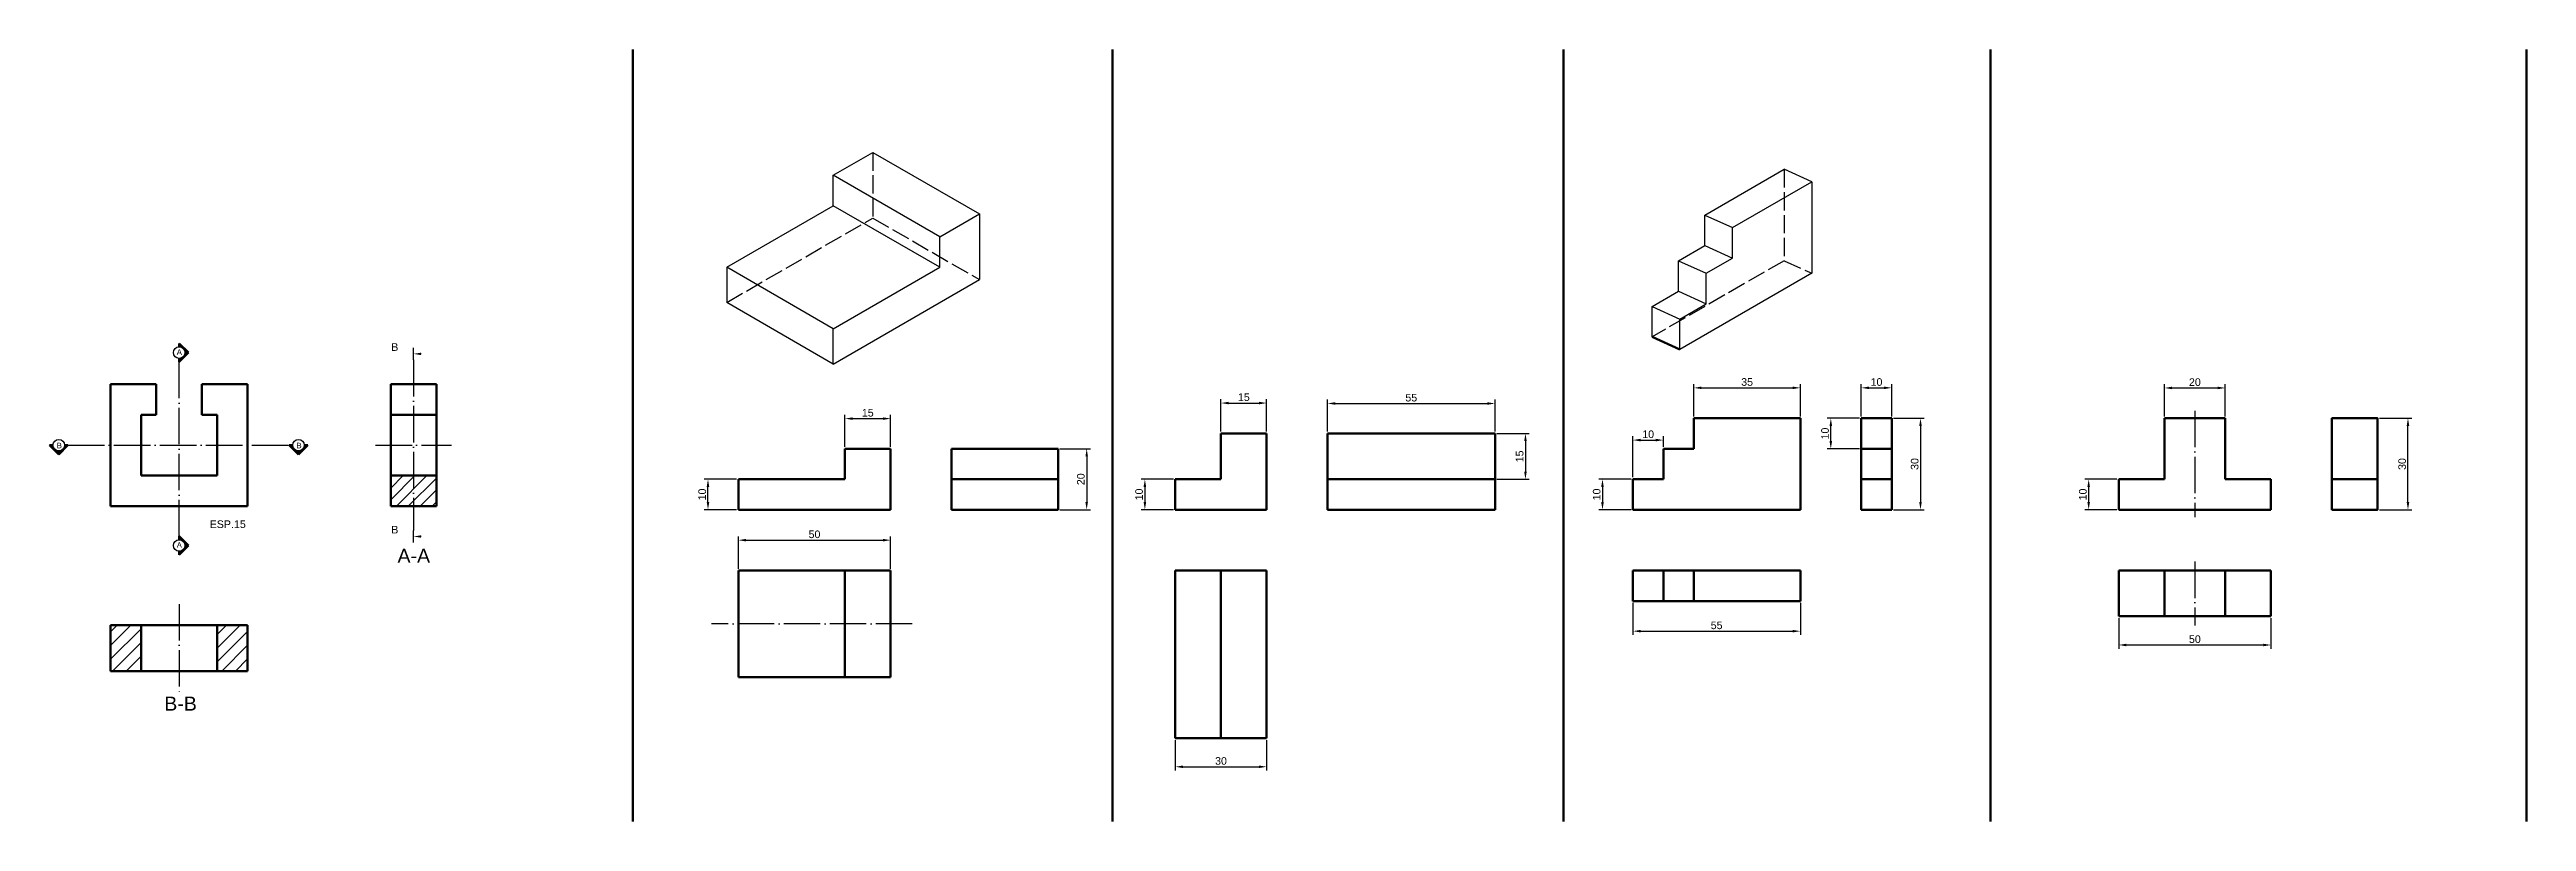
# Model space of a CAD drawing. Header units: millimetres. Extents: x 1201 to 5181, y 1355 to 2078.
# Drawn here: x 1201 to 2014, y 1618 to 1871 of the extents above; entities that cross this region are included whole.
import ezdxf
from ezdxf import colors
from ezdxf.entities.mleader import LeaderData, LeaderLine
from ezdxf.math import Vec2, Vec3

# ---------------------------------------------------------------- set-up
doc = ezdxf.new("R2010")
doc.units = ezdxf.units.MM
doc.header["$LTSCALE"] = 0.5
doc.linetypes.add('ACAD_ISO02W100', pattern=[15, 12, -3])
doc.linetypes.add('ACAD_ISO04W100', pattern=[30, 24, -3, 0, -3])
doc.layers.get('0').update_dxf_attribs({"plot": 0})
doc.layers.add('2D', color=7, linetype='Continuous')
doc.layers.add('Corte', color=201, linetype='Continuous', plot=False)
doc.layers.add('Hachura', color=110, linetype='Continuous', plot=False)
for name, color, linetype, lineweight in [('Cota', 140, 'Continuous', 25), ('Linha de Centro', 10, 'ACAD_ISO04W100', 25), ('Não Visível', 50, 'ACAD_ISO02W100', 25), ('Visível', 7, 'Continuous', 50)]:
    doc.layers.add(name, color=color, linetype=linetype, lineweight=lineweight)
doc.styles.get("Standard").update_dxf_attribs({"font": 'arial.ttf'})
doc.dimstyles.new('ISO-25', dxfattribs={"dimtxt": 2.5, "dimasz": 2.5, "dimexe": 1.25, "dimexo": 0.625, "dimtad": 1, "dimtxsty": 'Standard', "dimcen": 2.5, "dimadec": 0, "dimazin": 0, "dimtfac": 1, "dimtmove": 0, "dimatfit": 3, "dimfxl": 1, "dimarcsym": 0})

msp = doc.modelspace()

# ---------------------------------------------------------------- texts
at = {"attachment_point": 1}
for s, width, gutter_width, insert, char_height in [('A', 2.83589, 9.084, (1242.688, 1772.572), 1.817), ('B', 2.83589, 9.084, (1203.286, 1741.9), 1.817), ('B', 2.83589, 9.084, (1282.014, 1741.9), 1.817), ('A', 2.83589, 9.084, (1242.688, 1709.265), 1.817), ('A-A', 7.17019, 22.968, (1315.204, 1707.114), 4.5935), ('B-B', 7.17019, 22.968, (1238.596, 1658.573), 4.5935)]:
    msp.add_mtext_dynamic_manual_height_columns(s, width=width, gutter_width=gutter_width, heights=[0], dxfattribs=dict(at, insert=insert, char_height=char_height))
at = {"layer": 'Defpoints', "insert": (1253.525, 1716.42), "char_height": 2.5, "attachment_point": 1}
msp.add_mtext_dynamic_manual_height_columns('ESP.15', width=15.67801, gutter_width=12.5, heights=[0], dxfattribs=at)

# ---------------------------------------------------------------- blocks, each defined once
blk = doc.blocks.new('*D1')
at = {"layer": 'Cota', "color": 0, "lineweight": -2, "transparency": 16777216}
for p, q in [((1880.55, 1684.31), (1880.55, 1674.28)), ((1930.55, 1684.31), (1930.55, 1674.28)), ((1883.05, 1675.53), (1928.05, 1675.53))]:
    blk.add_line(p, q, dxfattribs=at)
at = {"layer": 'Cota', "color": 0, "transparency": 16777216}
for points in [[(1883.05, 1675.94), (1883.05, 1675.11), (1880.55, 1675.53)], [(1928.05, 1675.94), (1928.05, 1675.11), (1930.55, 1675.53)]]:
    blk.add_solid(points, dxfattribs=at)
at = {"layer": 'Defpoints', "color": 0, "transparency": 16777216}
for p in [(1880.55, 1684.93), (1930.55, 1684.93), (1930.55, 1675.53)]:
    blk.add_point(p, dxfattribs=at)
at = {"layer": 'Cota', "color": 0, "transparency": 16777216, "insert": (1905.55, 1677.43), "char_height": 2.5, "attachment_point": 5}
blk.add_mtext('50', dxfattribs=at)
blk = doc.blocks.new('*D2')
at = {"layer": 'Cota', "color": 0, "lineweight": -2, "transparency": 16777216}
for p, q in [((1966.18, 1749.93), (1976.8, 1749.93)), ((1975.55, 1722.43), (1975.55, 1747.43)), ((1966.18, 1719.93), (1976.8, 1719.93))]:
    blk.add_line(p, q, dxfattribs=at)
at = {"layer": 'Cota', "color": 0, "transparency": 16777216}
for points in [[(1975.13, 1747.43), (1975.97, 1747.43), (1975.55, 1749.93)], [(1975.13, 1722.43), (1975.97, 1722.43), (1975.55, 1719.93)]]:
    blk.add_solid(points, dxfattribs=at)
at = {"layer": 'Defpoints', "color": 0, "transparency": 16777216}
for p in [(1965.55, 1749.93), (1975.55, 1749.93), (1965.55, 1719.93)]:
    blk.add_point(p, dxfattribs=at)
at = {"layer": 'Cota', "color": 0, "transparency": 16777216, "insert": (1973.65, 1734.93), "char_height": 2.5, "attachment_point": 5, "rotation": 90}
blk.add_mtext('30', dxfattribs=at)
blk = doc.blocks.new('*D3')
at = {"layer": 'Cota', "color": 0, "lineweight": -2, "transparency": 16777216}
for p, q in [((1879.93, 1729.93), (1869.42, 1729.93)), ((1870.67, 1727.43), (1870.67, 1722.43)), ((1879.93, 1719.93), (1869.42, 1719.93))]:
    blk.add_line(p, q, dxfattribs=at)
at = {"layer": 'Cota', "color": 0, "transparency": 16777216}
for points in [[(1870.25, 1727.43), (1871.08, 1727.43), (1870.67, 1729.93)], [(1870.25, 1722.43), (1871.08, 1722.43), (1870.67, 1719.93)]]:
    blk.add_solid(points, dxfattribs=at)
at = {"layer": 'Defpoints', "color": 0, "transparency": 16777216}
for p in [(1880.55, 1729.93), (1870.67, 1719.93), (1880.55, 1719.93)]:
    blk.add_point(p, dxfattribs=at)
at = {"layer": 'Cota', "color": 0, "transparency": 16777216, "insert": (1868.77, 1724.93), "char_height": 2.5, "attachment_point": 5, "rotation": 90}
blk.add_mtext('10', dxfattribs=at)
blk = doc.blocks.new('*D4')
at = {"layer": 'Cota', "color": 0, "lineweight": -2, "transparency": 16777216}
for p, q in [((1895.55, 1750.56), (1895.55, 1761.14)), ((1898.05, 1759.89), (1913.05, 1759.89)), ((1915.55, 1750.56), (1915.55, 1761.14))]:
    blk.add_line(p, q, dxfattribs=at)
at = {"layer": 'Cota', "color": 0, "transparency": 16777216}
for points in [[(1898.05, 1760.31), (1898.05, 1759.48), (1895.55, 1759.89)], [(1913.05, 1760.31), (1913.05, 1759.48), (1915.55, 1759.89)]]:
    blk.add_solid(points, dxfattribs=at)
at = {"layer": 'Defpoints', "color": 0, "transparency": 16777216}
for p in [(1915.55, 1759.89), (1895.55, 1749.93), (1915.55, 1749.93)]:
    blk.add_point(p, dxfattribs=at)
at = {"layer": 'Cota', "color": 0, "transparency": 16777216, "insert": (1905.55, 1761.8), "char_height": 2.5, "attachment_point": 5}
blk.add_mtext('20', dxfattribs=at)
blk = doc.blocks.new('*D14')
at = {"layer": 'Cota', "color": 0, "lineweight": -2, "transparency": 16777216}
for p, q in [((1427.16, 1700.56), (1427.16, 1711.18)), ((1429.66, 1709.93), (1474.66, 1709.93)), ((1477.16, 1700.56), (1477.16, 1711.18))]:
    blk.add_line(p, q, dxfattribs=at)
at = {"layer": 'Cota', "color": 0, "transparency": 16777216}
for points in [[(1429.66, 1710.35), (1429.66, 1709.52), (1427.16, 1709.93)], [(1474.66, 1710.35), (1474.66, 1709.52), (1477.16, 1709.93)]]:
    blk.add_solid(points, dxfattribs=at)
at = {"layer": 'Defpoints', "color": 0, "transparency": 16777216}
for p in [(1477.16, 1709.93), (1427.16, 1699.93), (1477.16, 1699.93)]:
    blk.add_point(p, dxfattribs=at)
at = {"layer": 'Cota', "color": 0, "transparency": 16777216, "insert": (1452.16, 1711.84), "char_height": 2.5, "attachment_point": 5}
blk.add_mtext('50', dxfattribs=at)
blk = doc.blocks.new('*D15')
at = {"layer": 'Cota', "color": 0, "lineweight": -2, "transparency": 16777216}
for p, q in [((1462.16, 1740.56), (1462.16, 1751.08)), ((1464.66, 1749.83), (1474.66, 1749.83)), ((1477.16, 1740.56), (1477.16, 1751.08))]:
    blk.add_line(p, q, dxfattribs=at)
at = {"layer": 'Cota', "color": 0, "transparency": 16777216}
for points in [[(1464.66, 1750.24), (1464.66, 1749.41), (1462.16, 1749.83)], [(1474.66, 1750.24), (1474.66, 1749.41), (1477.16, 1749.83)]]:
    blk.add_solid(points, dxfattribs=at)
at = {"layer": 'Defpoints', "color": 0, "transparency": 16777216}
for p in [(1477.16, 1749.83), (1462.16, 1739.93), (1477.16, 1739.93)]:
    blk.add_point(p, dxfattribs=at)
at = {"layer": 'Cota', "color": 0, "transparency": 16777216, "insert": (1469.66, 1751.73), "char_height": 2.5, "attachment_point": 5}
blk.add_mtext('15', dxfattribs=at)
blk = doc.blocks.new('*D16')
at = {"layer": 'Cota', "color": 0, "lineweight": -2, "transparency": 16777216}
for p, q in [((1532.78, 1739.93), (1542.81, 1739.93)), ((1541.56, 1737.43), (1541.56, 1722.43)), ((1532.78, 1719.93), (1542.81, 1719.93))]:
    blk.add_line(p, q, dxfattribs=at)
at = {"layer": 'Cota', "color": 0, "transparency": 16777216}
for points in [[(1541.15, 1737.43), (1541.98, 1737.43), (1541.56, 1739.93)], [(1541.15, 1722.43), (1541.98, 1722.43), (1541.56, 1719.93)]]:
    blk.add_solid(points, dxfattribs=at)
at = {"layer": 'Defpoints', "color": 0, "transparency": 16777216}
for p in [(1532.16, 1739.93), (1532.16, 1719.93), (1541.56, 1719.93)]:
    blk.add_point(p, dxfattribs=at)
at = {"layer": 'Cota', "color": 0, "transparency": 16777216, "insert": (1539.66, 1729.93), "char_height": 2.5, "attachment_point": 5, "rotation": 90}
blk.add_mtext('20', dxfattribs=at)
blk = doc.blocks.new('*D17')
at = {"layer": 'Cota', "color": 0, "lineweight": -2, "transparency": 16777216}
for p, q in [((1426.53, 1729.93), (1415.93, 1729.93)), ((1417.18, 1722.43), (1417.18, 1727.43)), ((1426.53, 1719.93), (1415.93, 1719.93))]:
    blk.add_line(p, q, dxfattribs=at)
at = {"layer": 'Cota', "color": 0, "transparency": 16777216}
for points in [[(1416.76, 1727.43), (1417.6, 1727.43), (1417.18, 1729.93)], [(1416.76, 1722.43), (1417.6, 1722.43), (1417.18, 1719.93)]]:
    blk.add_solid(points, dxfattribs=at)
at = {"layer": 'Defpoints', "color": 0, "transparency": 16777216}
for p in [(1417.18, 1729.93), (1427.16, 1729.93), (1427.16, 1719.93)]:
    blk.add_point(p, dxfattribs=at)
at = {"layer": 'Cota', "color": 0, "transparency": 16777216, "insert": (1415.28, 1724.93), "char_height": 2.5, "attachment_point": 5, "rotation": 90}
blk.add_mtext('10', dxfattribs=at)
blk = doc.blocks.new('*D18')
at = {"layer": 'Cota', "color": 0, "lineweight": -2, "transparency": 16777216}
for p, q in [((1570.68, 1644.31), (1570.68, 1634.31)), ((1600.68, 1644.31), (1600.68, 1634.31)), ((1573.18, 1635.56), (1598.18, 1635.56))]:
    blk.add_line(p, q, dxfattribs=at)
at = {"layer": 'Cota', "color": 0, "transparency": 16777216}
for points in [[(1573.18, 1635.97), (1573.18, 1635.14), (1570.68, 1635.56)], [(1598.18, 1635.97), (1598.18, 1635.14), (1600.68, 1635.56)]]:
    blk.add_solid(points, dxfattribs=at)
at = {"layer": 'Defpoints', "color": 0, "transparency": 16777216}
for p in [(1570.68, 1644.93), (1600.68, 1644.93), (1600.68, 1635.56)]:
    blk.add_point(p, dxfattribs=at)
at = {"layer": 'Cota', "color": 0, "transparency": 16777216, "insert": (1585.68, 1637.46), "char_height": 2.5, "attachment_point": 5}
blk.add_mtext('30', dxfattribs=at)
blk = doc.blocks.new('*D19')
at = {"layer": 'Cota', "color": 0, "lineweight": -2, "transparency": 16777216}
for p, q in [((1585.68, 1745.56), (1585.68, 1756.18)), ((1588.18, 1754.93), (1598.18, 1754.93)), ((1600.68, 1745.56), (1600.68, 1756.18))]:
    blk.add_line(p, q, dxfattribs=at)
at = {"layer": 'Cota', "color": 0, "transparency": 16777216}
for points in [[(1588.18, 1755.35), (1588.18, 1754.52), (1585.68, 1754.93)], [(1598.18, 1755.35), (1598.18, 1754.52), (1600.68, 1754.93)]]:
    blk.add_solid(points, dxfattribs=at)
at = {"layer": 'Defpoints', "color": 0, "transparency": 16777216}
for p in [(1600.68, 1754.93), (1585.68, 1744.93), (1600.68, 1744.93)]:
    blk.add_point(p, dxfattribs=at)
at = {"layer": 'Cota', "color": 0, "transparency": 16777216, "insert": (1593.18, 1756.84), "char_height": 2.5, "attachment_point": 5}
blk.add_mtext('15', dxfattribs=at)
blk = doc.blocks.new('*D20')
at = {"layer": 'Cota', "color": 0, "lineweight": -2, "transparency": 16777216}
for p, q in [((1570.05, 1729.93), (1559.43, 1729.93)), ((1560.68, 1727.43), (1560.68, 1722.43)), ((1570.05, 1719.93), (1559.43, 1719.93))]:
    blk.add_line(p, q, dxfattribs=at)
at = {"layer": 'Cota', "color": 0, "transparency": 16777216}
for points in [[(1560.26, 1727.43), (1561.1, 1727.43), (1560.68, 1729.93)], [(1560.26, 1722.43), (1561.1, 1722.43), (1560.68, 1719.93)]]:
    blk.add_solid(points, dxfattribs=at)
at = {"layer": 'Defpoints', "color": 0, "transparency": 16777216}
for p in [(1570.68, 1729.93), (1560.68, 1719.93), (1570.68, 1719.93)]:
    blk.add_point(p, dxfattribs=at)
at = {"layer": 'Cota', "color": 0, "transparency": 16777216, "insert": (1558.78, 1724.93), "char_height": 2.5, "attachment_point": 5, "rotation": 90}
blk.add_mtext('10', dxfattribs=at)
blk = doc.blocks.new('*D21')
at = {"layer": 'Cota', "color": 0, "lineweight": -2, "transparency": 16777216}
for p, q in [((1620.68, 1745.56), (1620.68, 1756.05)), ((1623.18, 1754.8), (1673.18, 1754.8)), ((1675.68, 1745.56), (1675.68, 1756.05))]:
    blk.add_line(p, q, dxfattribs=at)
at = {"layer": 'Cota', "color": 0, "transparency": 16777216}
for points in [[(1623.18, 1755.21), (1623.18, 1754.38), (1620.68, 1754.8)], [(1673.18, 1755.21), (1673.18, 1754.38), (1675.68, 1754.8)]]:
    blk.add_solid(points, dxfattribs=at)
at = {"layer": 'Defpoints', "color": 0, "transparency": 16777216}
for p in [(1675.68, 1754.8), (1620.68, 1744.93), (1675.68, 1744.93)]:
    blk.add_point(p, dxfattribs=at)
at = {"layer": 'Cota', "color": 0, "transparency": 16777216, "insert": (1648.18, 1756.69), "char_height": 2.5, "attachment_point": 5}
blk.add_mtext('55', dxfattribs=at)
blk = doc.blocks.new('*D22')
at = {"layer": 'Cota', "color": 0, "lineweight": -2, "transparency": 16777216}
for p, q in [((1720.98, 1689.31), (1720.98, 1678.81)), ((1775.98, 1689.31), (1775.98, 1678.81)), ((1723.48, 1680.06), (1773.48, 1680.06))]:
    blk.add_line(p, q, dxfattribs=at)
at = {"layer": 'Cota', "color": 0, "transparency": 16777216}
for points in [[(1723.48, 1680.48), (1723.48, 1679.65), (1720.98, 1680.06)], [(1773.48, 1680.48), (1773.48, 1679.65), (1775.98, 1680.06)]]:
    blk.add_solid(points, dxfattribs=at)
at = {"layer": 'Defpoints', "color": 0, "transparency": 16777216}
for p in [(1720.98, 1689.93), (1775.98, 1689.93), (1775.98, 1680.06)]:
    blk.add_point(p, dxfattribs=at)
at = {"layer": 'Cota', "color": 0, "transparency": 16777216, "insert": (1748.48, 1681.96), "char_height": 2.5, "attachment_point": 5}
blk.add_mtext('55', dxfattribs=at)
blk = doc.blocks.new('*D23')
at = {"layer": 'Cota', "color": 0, "lineweight": -2, "transparency": 16777216}
for p, q in [((1720.36, 1729.93), (1709.73, 1729.93)), ((1710.98, 1727.43), (1710.98, 1722.43)), ((1720.36, 1719.93), (1709.73, 1719.93))]:
    blk.add_line(p, q, dxfattribs=at)
at = {"layer": 'Cota', "color": 0, "transparency": 16777216}
for points in [[(1710.56, 1727.43), (1711.4, 1727.43), (1710.98, 1729.93)], [(1710.56, 1722.43), (1711.4, 1722.43), (1710.98, 1719.93)]]:
    blk.add_solid(points, dxfattribs=at)
at = {"layer": 'Defpoints', "color": 0, "transparency": 16777216}
for p in [(1720.98, 1729.93), (1710.98, 1719.93), (1720.98, 1719.93)]:
    blk.add_point(p, dxfattribs=at)
at = {"layer": 'Cota', "color": 0, "transparency": 16777216, "insert": (1709.08, 1724.93), "char_height": 2.5, "attachment_point": 5, "rotation": 90}
blk.add_mtext('10', dxfattribs=at)
blk = doc.blocks.new('*D24')
at = {"layer": 'Cota', "color": 0, "lineweight": -2, "transparency": 16777216}
for p, q in [((1795.98, 1750.56), (1795.98, 1761.18)), ((1798.48, 1759.93), (1803.48, 1759.93)), ((1805.98, 1750.56), (1805.98, 1761.18))]:
    blk.add_line(p, q, dxfattribs=at)
at = {"layer": 'Cota', "color": 0, "transparency": 16777216}
for points in [[(1798.48, 1760.35), (1798.48, 1759.52), (1795.98, 1759.93)], [(1803.48, 1760.35), (1803.48, 1759.52), (1805.98, 1759.93)]]:
    blk.add_solid(points, dxfattribs=at)
at = {"layer": 'Defpoints', "color": 0, "transparency": 16777216}
for p in [(1805.98, 1759.93), (1795.98, 1749.93), (1805.98, 1749.93)]:
    blk.add_point(p, dxfattribs=at)
at = {"layer": 'Cota', "color": 0, "transparency": 16777216, "insert": (1800.98, 1761.83), "char_height": 2.5, "attachment_point": 5}
blk.add_mtext('10', dxfattribs=at)
blk = doc.blocks.new('*D26')
at = {"layer": 'Cota', "color": 0, "lineweight": -2, "transparency": 16777216}
for p, q in [((1740.98, 1750.56), (1740.98, 1761.18)), ((1743.48, 1759.93), (1773.48, 1759.93)), ((1775.98, 1750.56), (1775.98, 1761.18))]:
    blk.add_line(p, q, dxfattribs=at)
at = {"layer": 'Cota', "color": 0, "transparency": 16777216}
for points in [[(1743.48, 1760.35), (1743.48, 1759.52), (1740.98, 1759.93)], [(1773.48, 1760.35), (1773.48, 1759.52), (1775.98, 1759.93)]]:
    blk.add_solid(points, dxfattribs=at)
at = {"layer": 'Defpoints', "color": 0, "transparency": 16777216}
for p in [(1775.98, 1759.93), (1740.98, 1749.93), (1775.98, 1749.93)]:
    blk.add_point(p, dxfattribs=at)
at = {"layer": 'Cota', "color": 0, "transparency": 16777216, "insert": (1758.48, 1761.84), "char_height": 2.5, "attachment_point": 5}
blk.add_mtext('35', dxfattribs=at)
blk = doc.blocks.new('*D27')
at = {"layer": 'Cota', "color": 0, "lineweight": -2, "transparency": 16777216}
for p, q in [((1806.61, 1749.93), (1816.69, 1749.93)), ((1815.44, 1747.43), (1815.44, 1722.43)), ((1806.61, 1719.93), (1816.69, 1719.93))]:
    blk.add_line(p, q, dxfattribs=at)
at = {"layer": 'Cota', "color": 0, "transparency": 16777216}
for points in [[(1815.02, 1747.43), (1815.85, 1747.43), (1815.44, 1749.93)], [(1815.02, 1722.43), (1815.85, 1722.43), (1815.44, 1719.93)]]:
    blk.add_solid(points, dxfattribs=at)
at = {"layer": 'Defpoints', "color": 0, "transparency": 16777216}
for p in [(1805.98, 1749.93), (1805.98, 1719.93), (1815.44, 1719.93)]:
    blk.add_point(p, dxfattribs=at)
at = {"layer": 'Cota', "color": 0, "transparency": 16777216, "insert": (1813.53, 1734.93), "char_height": 2.5, "attachment_point": 5, "rotation": 90}
blk.add_mtext('30', dxfattribs=at)
blk = doc.blocks.new('*D28')
at = {"layer": 'Cota', "color": 0, "lineweight": -2, "transparency": 16777216}
for p, q in [((1795.36, 1749.93), (1784.73, 1749.93)), ((1785.98, 1742.43), (1785.98, 1747.43)), ((1795.36, 1739.93), (1784.73, 1739.93))]:
    blk.add_line(p, q, dxfattribs=at)
at = {"layer": 'Cota', "color": 0, "transparency": 16777216}
for points in [[(1785.56, 1747.43), (1786.4, 1747.43), (1785.98, 1749.93)], [(1785.56, 1742.43), (1786.4, 1742.43), (1785.98, 1739.93)]]:
    blk.add_solid(points, dxfattribs=at)
at = {"layer": 'Defpoints', "color": 0, "transparency": 16777216}
for p in [(1785.98, 1749.93), (1795.98, 1749.93), (1795.98, 1739.93)]:
    blk.add_point(p, dxfattribs=at)
at = {"layer": 'Cota', "color": 0, "transparency": 16777216, "insert": (1784.08, 1744.93), "char_height": 2.5, "attachment_point": 5, "rotation": 90}
blk.add_mtext('10', dxfattribs=at)
blk = doc.blocks.new('*D46')
at = {"layer": 'Cota', "color": 0, "lineweight": -2, "transparency": 16777216}
for p, q in [((1720.98, 1730.56), (1720.98, 1744.03)), ((1723.48, 1742.78), (1728.48, 1742.78)), ((1730.98, 1740.56), (1730.98, 1744.03))]:
    blk.add_line(p, q, dxfattribs=at)
at = {"layer": 'Cota', "color": 0, "transparency": 16777216}
for points in [[(1723.48, 1743.2), (1723.48, 1742.36), (1720.98, 1742.78)], [(1728.48, 1743.2), (1728.48, 1742.36), (1730.98, 1742.78)]]:
    blk.add_solid(points, dxfattribs=at)
at = {"layer": 'Defpoints', "color": 0, "transparency": 16777216}
for p in [(1730.98, 1742.78), (1730.98, 1739.93), (1720.98, 1729.93)]:
    blk.add_point(p, dxfattribs=at)
at = {"layer": 'Cota', "color": 0, "transparency": 16777216, "insert": (1725.98, 1744.68), "char_height": 2.5, "attachment_point": 5}
blk.add_mtext('10', dxfattribs=at)
blk = doc.blocks.new('*D47')
at = {"layer": 'Cota', "color": 0, "lineweight": -2, "transparency": 16777216}
for p, q in [((1676.3, 1744.93), (1686.93, 1744.93)), ((1685.68, 1742.43), (1685.68, 1732.43)), ((1676.3, 1729.93), (1686.93, 1729.93))]:
    blk.add_line(p, q, dxfattribs=at)
at = {"layer": 'Cota', "color": 0, "transparency": 16777216}
for points in [[(1685.26, 1742.43), (1686.1, 1742.43), (1685.68, 1744.93)], [(1685.26, 1732.43), (1686.1, 1732.43), (1685.68, 1729.93)]]:
    blk.add_solid(points, dxfattribs=at)
at = {"layer": 'Defpoints', "color": 0, "transparency": 16777216}
for p in [(1675.68, 1744.93), (1675.68, 1729.93), (1685.68, 1729.93)]:
    blk.add_point(p, dxfattribs=at)
at = {"layer": 'Cota', "color": 0, "transparency": 16777216, "insert": (1683.78, 1737.43), "char_height": 2.5, "attachment_point": 5, "rotation": 90}
blk.add_mtext('15', dxfattribs=at)

# ---------------------------------------------------------------- dimensions: what is measured, and where the dimension line sits
at = {"layer": 'Cota'}
for base, p1, p2, picture, middle in [((1600.679, 1754.934), (1585.679, 1744.934), (1600.679, 1744.934), '*D19', (1593.179, 1756.835)), ((1675.679, 1754.797), (1620.679, 1744.934), (1675.679, 1744.934), '*D21', (1648.179, 1756.693)), ((1775.981, 1759.934), (1740.981, 1749.934), (1775.981, 1749.934), '*D26', (1758.481, 1761.836)), ((1805.981, 1759.932), (1795.981, 1749.934), (1805.981, 1749.934), '*D24', (1800.981, 1761.834)), ((1915.551, 1759.894), (1895.551, 1749.934), (1915.551, 1749.934), '*D4', (1905.551, 1761.796)), ((1477.16, 1749.828), (1462.16, 1739.934), (1477.16, 1739.934), '*D15', (1469.66, 1751.729)), ((1730.981, 1742.781), (1720.981, 1729.934), (1730.981, 1739.934), '*D46', (1725.981, 1744.682)), ((1477.16, 1709.934), (1427.16, 1699.934), (1477.16, 1699.934), '*D14', (1452.16, 1711.835)), ((1775.981, 1680.063), (1720.981, 1689.934), (1775.981, 1689.934), '*D22', (1748.481, 1681.959)), ((1930.551, 1675.528), (1880.551, 1684.934), (1930.551, 1684.934), '*D1', (1905.551, 1677.429)), ((1600.679, 1635.557), (1570.679, 1644.934), (1600.679, 1644.934), '*D18', (1585.679, 1637.459))]:
    dim = msp.add_linear_dim(base=base, p1=p1, p2=p2, dimstyle='ISO-25', dxfattribs=at)
    dim.commit()
    dim.dimension.update_dxf_attribs({"geometry": picture, "text_midpoint": middle})
for base, p1, p2, picture, middle in [((1785.981, 1749.934), (1795.981, 1739.934), (1795.981, 1749.934), '*D28', (1784.08, 1744.934)), ((1815.436, 1719.934), (1805.981, 1749.934), (1805.981, 1719.934), '*D27', (1813.534, 1734.934)), ((1975.551, 1749.934), (1965.551, 1719.934), (1965.551, 1749.934), '*D2', (1973.648, 1734.934)), ((1685.679, 1729.934), (1675.679, 1744.934), (1675.679, 1729.934), '*D47', (1683.777, 1737.434)), ((1541.562, 1719.934), (1532.16, 1739.934), (1532.16, 1719.934), '*D16', (1539.661, 1729.934)), ((1417.179, 1729.934), (1427.16, 1719.934), (1427.16, 1729.934), '*D17', (1415.277, 1724.934)), ((1560.68, 1719.934), (1570.679, 1729.934), (1570.679, 1719.934), '*D20', (1558.779, 1724.934)), ((1710.981, 1719.934), (1720.981, 1729.934), (1720.981, 1719.934), '*D23', (1709.08, 1724.934)), ((1870.667, 1719.934), (1880.551, 1729.934), (1880.551, 1719.934), '*D3', (1868.766, 1724.934))]:
    dim = msp.add_linear_dim(base=base, p1=p1, p2=p2, angle=90, dimstyle='ISO-25', dxfattribs=at)
    dim.commit()
    dim.dimension.update_dxf_attribs({"geometry": picture, "text_midpoint": middle})

# ---------------------------------------------------------------- hatches: boundary and pattern name
at = {"layer": 'Hachura'}
h = msp.add_hatch(dxfattribs=at)
h.set_pattern_fill('ANSI31', color=256, scale=0.87)
h.paths.add_polyline_path([(1327.963, 1731.105), (1312.963, 1731.105), (1312.963, 1721.105), (1327.963, 1721.105)])
h = msp.add_hatch(dxfattribs=at)
h.set_pattern_fill('ANSI31', color=256)
h.set_pattern_definition([(45, (0, 27.828), (-2.245064, 2.245064), [])])
h.paths.add_polyline_path([(1230.973, 1681.98), (1220.973, 1681.98), (1220.973, 1666.98), (1230.973, 1666.98)])
h.paths.add_polyline_path([(1255.973, 1666.98), (1265.973, 1666.98), (1265.973, 1681.98), (1255.973, 1681.98)])
at = {"layer": 'Visível', "true_color": 0xed1f24}
h = msp.add_hatch(color=240, dxfattribs=at)
h.dxf.hatch_style = 1
h.paths.add_polyline_path([(1246.502, 1771.492), (1243.473, 1774.521), (1243.473, 1774.143), (1243.473, 1773.764), (1243.473, 1773.385, -0.4142136), (1245.366, 1771.492, -0.4142136), (1243.473, 1769.598), (1243.473, 1769.219), (1243.473, 1768.462)])
h = msp.add_hatch(color=240, dxfattribs=at)
h.dxf.hatch_style = 1
h.paths.add_polyline_path([(1203.938, 1738.076), (1206.967, 1741.105), (1206.589, 1741.105), (1206.21, 1741.105), (1205.831, 1741.105, -1), (1202.044, 1741.105), (1201.665, 1741.105), (1200.908, 1741.105)])
h = msp.add_hatch(color=240, dxfattribs=at)
h.dxf.hatch_style = 1
h.paths.add_polyline_path([(1282.665, 1738.076), (1285.695, 1741.105), (1285.317, 1741.105), (1284.938, 1741.105), (1284.559, 1741.105, -1), (1280.772, 1741.105), (1280.393, 1741.105), (1279.636, 1741.105)])
h = msp.add_hatch(color=240, dxfattribs=at)
h.dxf.hatch_style = 1
h.paths.add_polyline_path([(1246.502, 1708.185), (1243.473, 1711.215), (1243.473, 1710.836), (1243.473, 1710.457), (1243.473, 1710.079, -0.4142136), (1245.366, 1708.185, -0.4142136), (1243.473, 1706.291), (1243.473, 1705.913), (1243.473, 1705.155)])

# ---------------------------------------------------------------- linework, layer by layer
at = {"color": 240, "true_color": 0xed1f24}
for centre in [(1243.473, 1771.492), (1203.938, 1741.105), (1282.665, 1741.105), (1243.473, 1708.185)]:
    msp.add_circle(centre, 1.894, dxfattribs=at)
at = {"layer": '2D'}
for p, q in [((1458.329, 1829.712), (1471.32, 1837.212)), ((1471.32, 1837.212), (1506.32, 1817.005)), ((1744.625, 1816.658), (1770.605, 1831.658)), ((1779.71, 1827.523), (1770.605, 1831.658)), ((1493.329, 1809.505), (1458.329, 1829.712)), ((1458.329, 1819.712), (1458.329, 1829.712)), ((1753.73, 1812.523), (1779.71, 1827.523)), ((1779.71, 1827.523), (1779.71, 1797.523)), ((1423.329, 1799.505), (1458.329, 1819.712)), ((1493.329, 1799.505), (1458.329, 1819.712)), ((1493.329, 1809.505), (1506.32, 1817.005)), ((1506.32, 1817.005), (1506.32, 1795.458)), ((1744.625, 1806.658), (1744.625, 1816.658)), ((1744.625, 1816.658), (1753.73, 1812.523)), ((1493.329, 1799.505), (1493.329, 1809.505)), ((1735.964, 1801.658), (1744.625, 1806.658)), ((1744.625, 1806.658), (1753.73, 1802.523)), ((1753.73, 1802.523), (1753.73, 1812.523)), ((1458.329, 1779.298), (1423.329, 1799.505)), ((1423.329, 1799.505), (1423.329, 1787.958)), ((1458.329, 1779.298), (1493.329, 1799.505)), ((1735.964, 1791.658), (1735.964, 1801.658)), ((1735.964, 1801.658), (1745.069, 1797.523)), ((1745.069, 1797.523), (1753.73, 1802.523)), ((1458.329, 1767.751), (1506.32, 1795.458)), ((1727.304, 1786.658), (1735.964, 1791.658)), ((1735.964, 1791.658), (1745.069, 1787.523)), ((1779.71, 1797.523), (1736.409, 1772.523)), ((1745.069, 1787.523), (1745.069, 1797.523)), ((1458.329, 1767.751), (1423.329, 1787.958)), ((1727.304, 1776.658), (1727.304, 1786.658)), ((1727.304, 1786.658), (1736.409, 1782.523)), ((1736.409, 1782.523), (1745.069, 1787.523)), ((1736.409, 1772.523), (1736.409, 1782.523)), ((1458.329, 1767.751), (1458.329, 1779.298))]:
    msp.add_line(p, q, dxfattribs=at)
at = {"layer": 'Corte'}
for p, q in [((1320.463, 1769.105), (1320.463, 1773.058)), ((1320.463, 1709.153), (1320.463, 1713.105))]:
    msp.add_line(p, q, dxfattribs=at)
at = {"layer": 'Linha de Centro'}
for p, q in [((1243.473, 1711.215), (1243.473, 1768.462)), ((1320.463, 1769.105), (1320.463, 1713.105)), ((1905.551, 1752.434), (1905.551, 1717.434)), ((1206.967, 1741.105), (1279.636, 1741.105)), ((1307.963, 1741.105), (1332.963, 1741.105)), ((1905.551, 1702.934), (1905.551, 1681.934)), ((1243.473, 1688.98), (1243.473, 1659.98)), ((1484.261, 1682.434), (1418.334, 1682.434))]:
    msp.add_line(p, q, dxfattribs=at)
at = {"layer": 'Não Visível', "linetype": 'ACAD_ISO02W100'}
for p, q in [((1471.32, 1837.212), (1471.32, 1815.665)), ((1770.605, 1831.658), (1770.605, 1801.658)), ((1423.329, 1787.958), (1471.32, 1815.665)), ((1471.32, 1815.665), (1506.32, 1795.458)), ((1770.605, 1801.658), (1727.304, 1776.658)), ((1770.605, 1801.658), (1779.71, 1797.523))]:
    msp.add_line(p, q, dxfattribs=at)
at = {"layer": 'Visível'}
for p, q in [((1392.509, 1870.961), (1392.509, 1617.614)), ((1550.047, 1870.961), (1550.047, 1617.614)), ((1698.204, 1870.961), (1698.204, 1617.614)), ((1838.377, 1870.961), (1838.377, 1617.614)), ((2014.467, 1870.961), (2014.467, 1617.614)), ((1727.304, 1776.658), (1736.409, 1772.523)), ((1220.973, 1721.105), (1220.973, 1761.105)), ((1220.973, 1761.105), (1235.973, 1761.105)), ((1235.973, 1761.105), (1235.973, 1751.105)), ((1265.973, 1761.105), (1250.973, 1761.105)), ((1250.973, 1761.105), (1250.973, 1751.105)), ((1265.973, 1721.105), (1265.973, 1761.105)), ((1312.963, 1761.105), (1312.963, 1721.105)), ((1327.963, 1761.105), (1312.963, 1761.105)), ((1327.963, 1721.105), (1327.963, 1761.105)), ((1230.973, 1751.105), (1235.973, 1751.105)), ((1230.973, 1751.105), (1230.973, 1731.105)), ((1250.973, 1751.105), (1255.973, 1751.105)), ((1255.973, 1751.105), (1255.973, 1731.105)), ((1327.963, 1751.105), (1312.963, 1751.105)), ((1775.981, 1749.934), (1740.981, 1749.934)), ((1740.981, 1749.934), (1740.981, 1739.934)), ((1775.981, 1719.934), (1775.981, 1749.934)), ((1805.981, 1749.934), (1795.981, 1749.934)), ((1795.981, 1749.934), (1795.981, 1719.934)), ((1805.981, 1729.934), (1805.981, 1749.934)), ((1915.551, 1749.934), (1895.551, 1749.934)), ((1895.551, 1749.934), (1895.551, 1729.934)), ((1915.551, 1729.934), (1915.551, 1749.934)), ((1600.679, 1744.934), (1585.679, 1744.934)), ((1585.679, 1744.934), (1585.679, 1729.934)), ((1600.679, 1719.934), (1600.679, 1744.934)), ((1675.679, 1744.934), (1620.679, 1744.934)), ((1620.679, 1744.934), (1620.679, 1719.934)), ((1675.679, 1719.934), (1675.679, 1744.934)), ((1477.16, 1739.934), (1462.16, 1739.934)), ((1462.16, 1739.934), (1462.16, 1729.934)), ((1477.16, 1719.934), (1477.16, 1739.934)), ((1497.16, 1719.934), (1497.16, 1739.934)), ((1532.16, 1739.934), (1497.16, 1739.934)), ((1532.16, 1719.934), (1532.16, 1739.934)), ((1740.981, 1739.934), (1730.981, 1739.934)), ((1730.981, 1739.934), (1730.981, 1729.934)), ((1795.981, 1739.934), (1805.981, 1739.934)), ((1230.973, 1731.105), (1255.973, 1731.105)), ((1312.963, 1731.105), (1327.963, 1731.105)), ((1462.16, 1729.934), (1427.16, 1729.934)), ((1427.16, 1729.934), (1427.16, 1719.934)), ((1532.16, 1729.934), (1497.16, 1729.934)), ((1570.679, 1719.934), (1570.679, 1729.934)), ((1585.679, 1729.934), (1570.679, 1729.934)), ((1620.679, 1729.934), (1675.679, 1729.934)), ((1720.981, 1719.934), (1720.981, 1729.934)), ((1730.981, 1729.934), (1720.981, 1729.934)), ((1795.981, 1729.934), (1805.981, 1729.934)), ((1805.981, 1719.934), (1805.981, 1729.934)), ((1895.551, 1729.934), (1880.551, 1729.934)), ((1880.551, 1729.934), (1880.551, 1719.934)), ((1930.551, 1729.934), (1915.551, 1729.934)), ((1930.551, 1719.934), (1930.551, 1729.934)), ((1950.551, 1719.934), (1950.551, 1729.934)), ((1950.551, 1719.934), (1950.551, 1729.934)), ((1950.551, 1729.934), (1965.551, 1729.934)), ((1220.973, 1721.105), (1265.973, 1721.105)), ((1312.963, 1721.105), (1327.963, 1721.105)), ((1427.16, 1719.934), (1477.16, 1719.934)), ((1497.16, 1719.934), (1532.16, 1719.934)), ((1570.679, 1719.934), (1600.679, 1719.934)), ((1620.679, 1719.934), (1675.679, 1719.934)), ((1720.981, 1719.934), (1775.981, 1719.934)), ((1795.981, 1719.934), (1805.981, 1719.934)), ((1880.551, 1719.934), (1930.551, 1719.934)), ((1427.16, 1699.934), (1477.16, 1699.934)), ((1427.16, 1699.934), (1427.16, 1664.934)), ((1462.16, 1664.934), (1462.16, 1699.934)), ((1477.16, 1664.934), (1477.16, 1699.934)), ((1570.679, 1644.934), (1570.679, 1699.934)), ((1600.679, 1699.934), (1570.679, 1699.934)), ((1585.679, 1644.934), (1585.679, 1699.934)), ((1600.679, 1644.934), (1600.679, 1699.934)), ((1775.981, 1699.934), (1720.981, 1699.934)), ((1720.981, 1699.934), (1720.981, 1689.934)), ((1730.981, 1699.934), (1730.981, 1689.934)), ((1740.981, 1699.934), (1740.981, 1689.934)), ((1775.981, 1699.934), (1775.981, 1689.934)), ((1880.551, 1699.934), (1930.551, 1699.934)), ((1880.551, 1699.934), (1880.551, 1684.934)), ((1895.551, 1699.934), (1895.551, 1684.934)), ((1915.551, 1699.934), (1915.551, 1684.934)), ((1930.551, 1684.934), (1930.551, 1699.934)), ((1720.981, 1689.934), (1775.981, 1689.934)), ((1880.551, 1684.934), (1930.551, 1684.934)), ((1220.973, 1681.98), (1265.973, 1681.98)), ((1220.973, 1666.98), (1220.973, 1681.98)), ((1230.973, 1666.98), (1230.973, 1681.98)), ((1255.973, 1681.98), (1255.973, 1666.98)), ((1265.973, 1681.98), (1265.973, 1666.98)), ((1265.973, 1666.98), (1220.973, 1666.98)), ((1427.16, 1664.934), (1477.16, 1664.934)), ((1570.679, 1644.934), (1600.679, 1644.934))]:
    msp.add_line(p, q, dxfattribs=at)
at = {"layer": 'Visível', "color": 240, "true_color": 0xed1f24}
for p, q in [((1243.473, 1774.143), (1243.473, 1774.521)), ((1246.502, 1771.492), (1243.473, 1774.521)), ((1243.473, 1773.764), (1243.473, 1774.143)), ((1243.473, 1773.385), (1243.473, 1773.764)), ((1243.473, 1768.462), (1246.502, 1771.492)), ((1243.473, 1769.598), (1243.473, 1769.219)), ((1243.473, 1769.219), (1243.473, 1768.462)), ((1201.665, 1741.105), (1200.908, 1741.105)), ((1200.908, 1741.105), (1203.938, 1738.076)), ((1202.044, 1741.105), (1201.665, 1741.105)), ((1203.938, 1738.076), (1206.967, 1741.105)), ((1205.831, 1741.105), (1206.21, 1741.105)), ((1206.21, 1741.105), (1206.589, 1741.105)), ((1206.589, 1741.105), (1206.967, 1741.105)), ((1280.393, 1741.105), (1279.636, 1741.105)), ((1279.636, 1741.105), (1282.665, 1738.076)), ((1280.772, 1741.105), (1280.393, 1741.105)), ((1282.665, 1738.076), (1285.695, 1741.105)), ((1284.559, 1741.105), (1284.938, 1741.105)), ((1284.938, 1741.105), (1285.317, 1741.105)), ((1285.317, 1741.105), (1285.695, 1741.105)), ((1243.473, 1710.836), (1243.473, 1711.215)), ((1246.502, 1708.185), (1243.473, 1711.215)), ((1243.473, 1710.457), (1243.473, 1710.836)), ((1243.473, 1710.079), (1243.473, 1710.457)), ((1243.473, 1705.155), (1246.502, 1708.185)), ((1243.473, 1706.291), (1243.473, 1705.913)), ((1243.473, 1705.913), (1243.473, 1705.155))]:
    msp.add_line(p, q, dxfattribs=at)
at = {"layer": 'Visível'}
msp.add_lwpolyline([(1950.551, 1729.934), (1950.551, 1749.934), (1965.551, 1749.934), (1965.551, 1719.934), (1950.551, 1719.934)], dxfattribs=at)

msp.set_redraw_order([(e.dxf.handle, doc.entitydb.next_handle()) for e in msp.query("TEXT MTEXT ATTDEF DIMENSION ARC_DIMENSION")])  # texts and dimensions are drawn at this point

# ---------------------------------------------------------------- leaders
at = {"layer": 'Cota'}
ml = msp.add_multileader_mtext('Standard', dxfattribs=at)
ml.set_content('B', color=256)
ml.set_leader_properties(color=256, linetype='ByLayer', lineweight=-1)
ml.build(insert=Vec2(0, 0))
ml.multileader.update_dxf_attribs({"has_dogleg": 0, "text_attachment_direction": 1, "text_left_attachment_type": 0, "text_right_attachment_type": 0, "arrow_head_size": 2.5})
ctx = ml.context
ctx.base_point, ctx.char_height, ctx.arrow_head_size, ctx.landing_gap_size, ctx.plane_origin = Vec3(1314.324, 1771.076), 2.5, 2.5, 1, Vec3(1320.463, 1771.082)
ctx.left_attachment, ctx.right_attachment, ctx.text_align_type = 0, 0, 1
notes = []
notes.append((ctx, [(1, (1, 1, 0), (1314.324, 1771.076), (1, 0), 8, [(0, [(1320.463, 1771.082)], 0, [])])]))
ctx.mtext.insert, ctx.mtext.alignment, ctx.mtext.flow_direction = Vec3(1314.324, 1774.576), 2, 5
ml = msp.add_multileader_mtext('Standard', dxfattribs=at)
ml.set_content('B', color=256)
ml.set_leader_properties(color=256, linetype='ByLayer', lineweight=-1)
ml.build(insert=Vec2(0, 0))
ml.multileader.update_dxf_attribs({"has_dogleg": 0, "text_attachment_direction": 1, "text_left_attachment_type": 0, "text_right_attachment_type": 0, "arrow_head_size": 2.5})
ctx = ml.context
ctx.base_point, ctx.char_height, ctx.arrow_head_size, ctx.landing_gap_size, ctx.plane_origin = Vec3(1314.324, 1711.136), 2.5, 2.5, 1, Vec3(1320.463, 1711.129)
ctx.left_attachment, ctx.right_attachment, ctx.text_align_type = 0, 0, 1
notes.append((ctx, [(1, (1, 1, 0), (1314.324, 1711.136), (1, 0), 8, [(0, [(1320.463, 1711.129)], 0, [])])]))
ctx.mtext.insert, ctx.mtext.alignment, ctx.mtext.flow_direction = Vec3(1314.324, 1714.636), 2, 5
for ctx, leaders in notes:
    for number, flags, end, landing, length, lines in leaders:
        leader = LeaderData()
        leader.index, (leader.has_last_leader_line, leader.has_dogleg_vector, leader.attachment_direction) = number, flags
        leader.last_leader_point, leader.dogleg_vector, leader.dogleg_length = Vec3(end), Vec3(landing), length
        for number, points, colour, breaks in lines:
            line = LeaderLine()
            line.index, line.vertices, line.color, line.breaks = number, Vec3.list(points), colors.encode_raw_color(colour), breaks
            leader.lines.append(line)
        ctx.leaders.append(leader)

doc.saveas('drawing.dxf')
